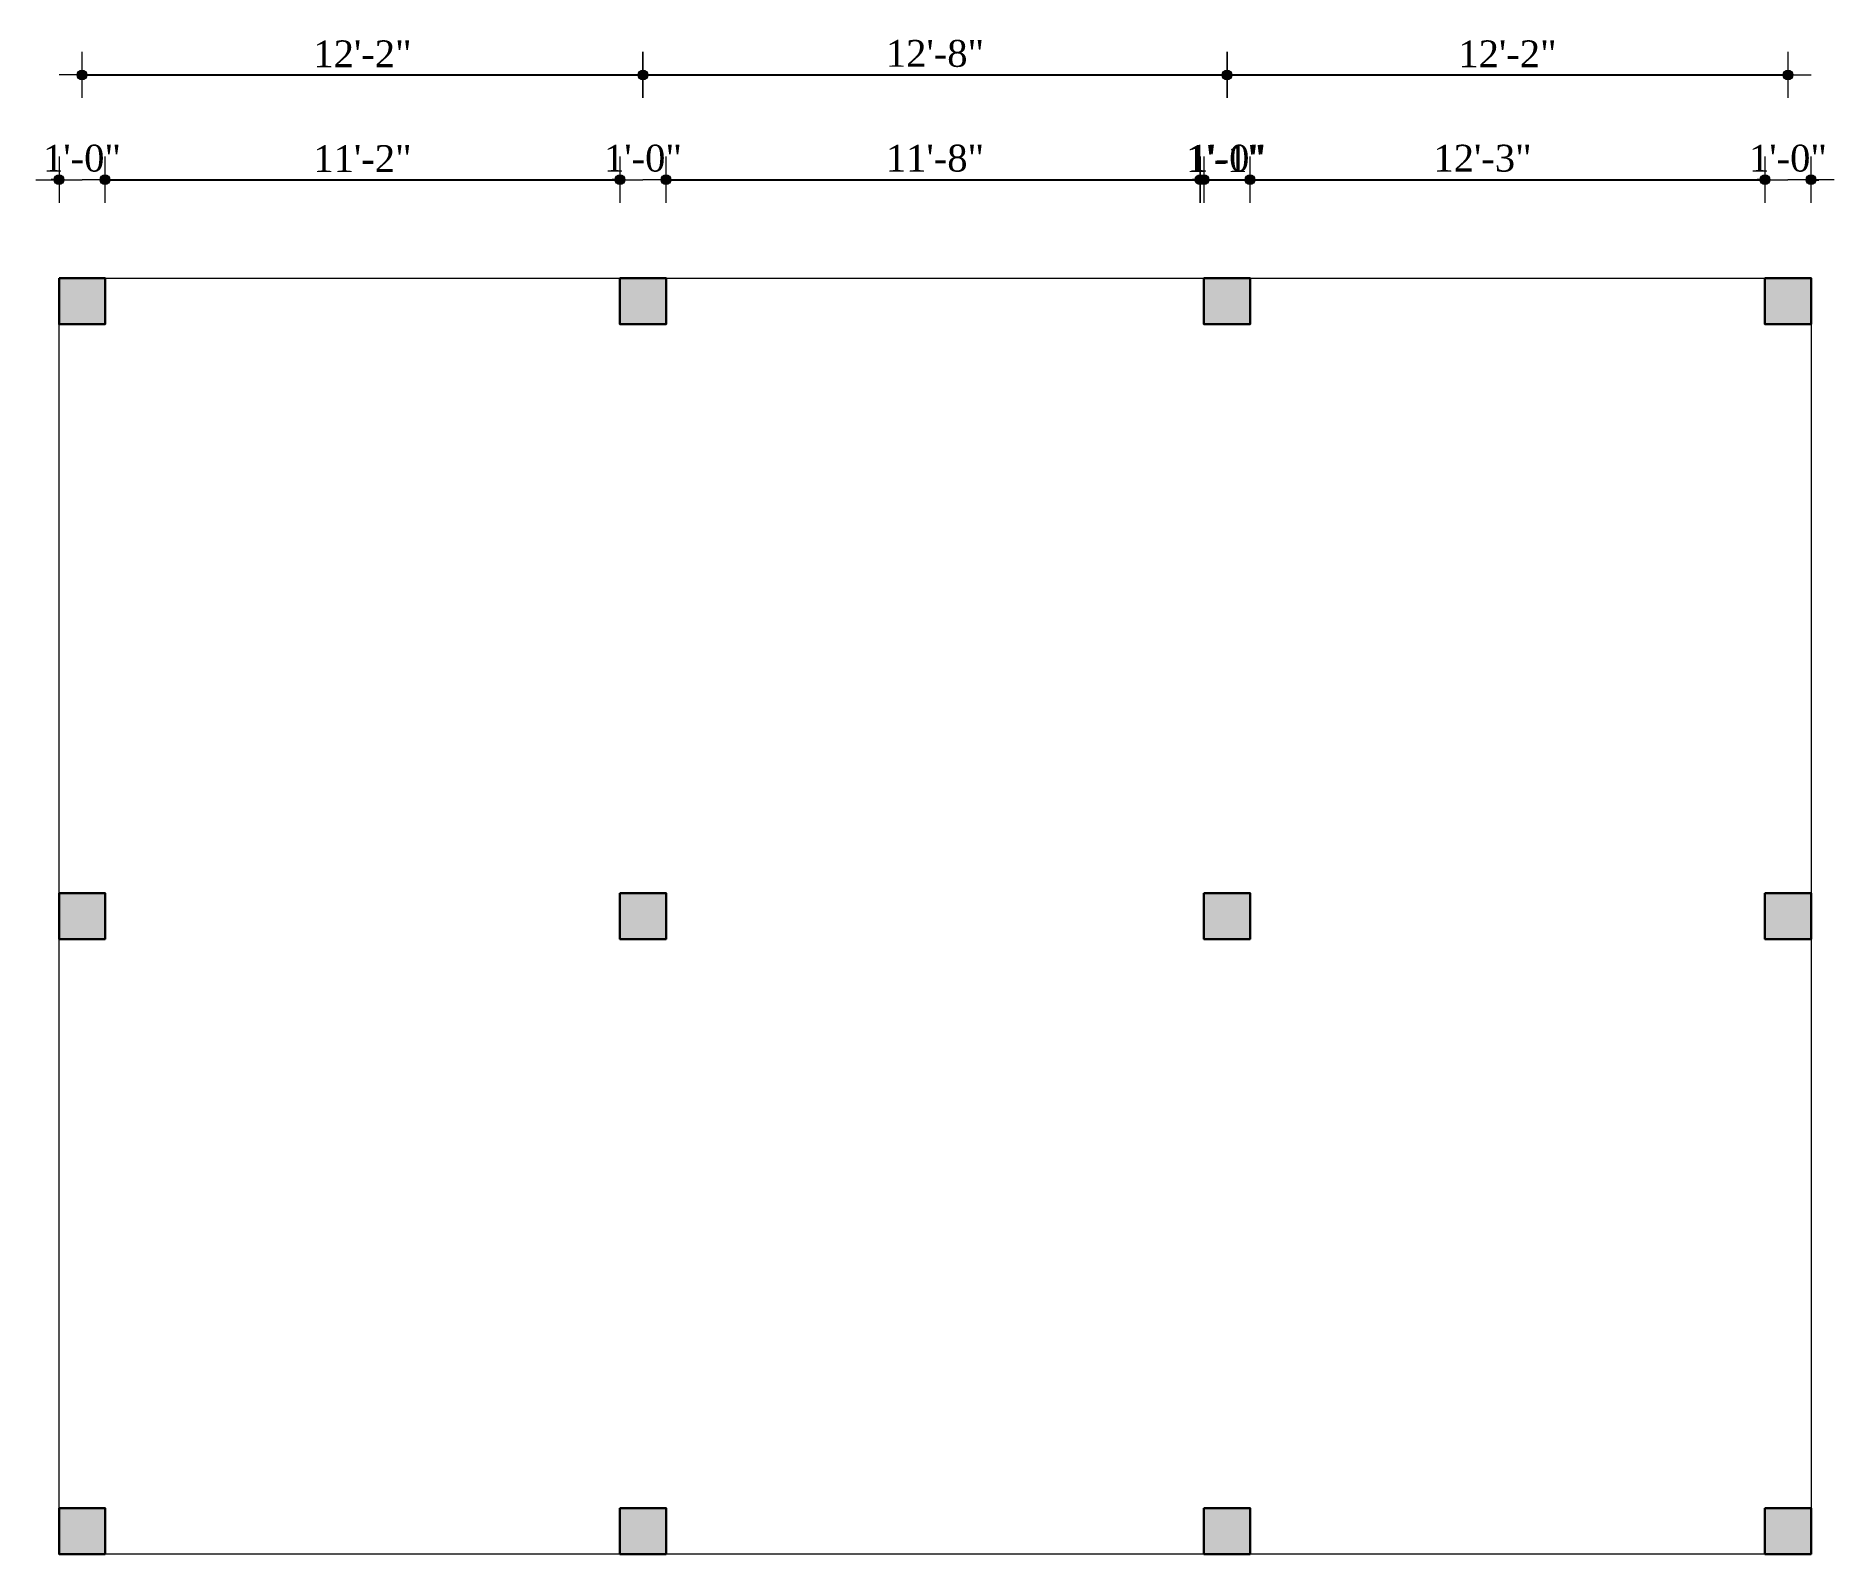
# Model space of a CAD drawing. Header units: inches. Extents: x 897 to 49934, y -34925 to -18564.
# Drawn here: x 38379.7 to 38848.3, y -23777.8 to -23382.1 of the extents above; entities that cross this region are included whole.
import ezdxf

# ---------------------------------------------------------------- set-up
doc = ezdxf.new("R2010")
doc.units = ezdxf.units.IN
doc.header["$LTSCALE"] = 35
doc.header["$MEASUREMENT"] = 0
doc.header["$PDMODE"] = 34
for name, color, linetype, lineweight in [('HACTH', 8, 'Continuous', 13), ('SES-DIMENSION', 142, 'Continuous', 13), ('SES-Elevation', 4, 'Continuous', 15), ('SES-Wall Plan', 6, 'Continuous', 30)]:
    doc.layers.add(name, color=color, linetype=linetype, lineweight=lineweight)
doc.styles.add('7 INCH', font='times.ttf', dxfattribs={"height": 7})
doc.dimstyles.new('7 INCH', dxfattribs={"dimscale": 0, "dimtxt": 7, "dimasz": 1, "dimexe": 2, "dimexo": 9, "dimgap": 2, "dimtad": 1, "dimdec": 0, "dimzin": 3, "dimdsep": 46, "dimlunit": 4, "dimtxsty": '7 INCH', "dimblk": 'DIM', "dimcen": 3, "dimdle": 3, "dimse1": 1, "dimse2": 1, "dimclrd": 256, "dimclre": 256, "dimclrt": 7, "dimadec": 1, "dimazin": 2, "dimtfac": 1, "dimtdec": 0, "dimtix": 1, "dimtofl": 0, "dimtmove": 2, "dimatfit": 3, "dimldrblk": 'ARW', "dimfxl": 2, "dimfrac": 2, "dimtolj": 2, "dimtzin": 0, "dimarcsym": 0})

msp = doc.modelspace()

# ---------------------------------------------------------------- blocks, each defined once
blk = doc.blocks.new('dfads')
at = {"layer": 'HACTH', "transparency": 33554483}
h = blk.add_hatch(color=256, dxfattribs=at)
h.dxf.hatch_style = 1
h.paths.add_polyline_path([(39067.94, -23311.64), (39055.94, -23311.64), (39055.94, -23323.64), (39067.94, -23323.64)])
at = {"layer": 'SES-Wall Plan'}
blk.add_lwpolyline([(39055.94, -23311.64), (39055.94, -23323.64), (39067.94, -23323.64), (39067.94, -23311.64), (39055.94, -23311.64)], dxfattribs=at)
blk = doc.blocks.new('DIM')
at = {"layer": 'SES-DIMENSION'}
h = blk.add_hatch(color=256, dxfattribs=at)
h.paths.add_polyline_path([(0, 1.28), (0, 0), (1.28, 0, 0.414214)])
h.paths.add_polyline_path([(1.28, 0), (0, 0), (0, -1.28, 0.414214)])
h.paths.add_polyline_path([(0, 0), (-1.28, 0, 0.414214), (0, -1.28)])
h.paths.add_polyline_path([(0, 1.28, 0.414214), (-1.28, 0), (0, 0)])
for p, q in [((0, 6), (0, -6)), ((-6, 0), (6, 0))]:
    blk.add_line(p, q, dxfattribs=at)
blk.add_circle((0, 0), 1.28, dxfattribs=at)
blk = doc.blocks.new('*D1059')
at = {"layer": 'Defpoints', "color": 0, "transparency": 16777216}
for p in [(38397.7, -23419.55), (38385.7, -23445.22), (38397.7, -23445.22)]:
    blk.add_point(p, dxfattribs=at)
at = {"layer": 'SES-DIMENSION', "lineweight": -2, "transparency": 16777216}
for p, q in [((38384.7, -23419.55), (38383.7, -23419.55)), ((38398.7, -23419.55), (38399.7, -23419.55))]:
    blk.add_line(p, q, dxfattribs=at)
blk.add_blockref('DIM', (38385.7, -23419.55), dxfattribs=at)
at = {"layer": 'SES-DIMENSION', "lineweight": -2, "transparency": 16777216, "rotation": 180}
blk.add_blockref('DIM', (38397.7, -23419.55), dxfattribs=at)
at = {"layer": 'SES-DIMENSION', "color": 7, "transparency": 16777216, "insert": (38391.7, -23413.99), "char_height": 7, "attachment_point": 5, "style": '7 INCH'}
blk.add_mtext('\\A2;1\'-0"', dxfattribs=at)
blk = doc.blocks.new('ARW')
at = {"layer": 'SES-DIMENSION'}
blk.add_lwpolyline([(10, 0, 0, 6, 0), (0, 0, 0, 0, 0), (10, 0, 0, 0, 0)], format="xyseb", dxfattribs=at)
blk = doc.blocks.new('*D1060')
at = {"layer": 'Defpoints', "color": 0, "transparency": 16777216}
for p in [(38531.88, -23419.55), (38397.7, -23445.22), (38531.88, -23445.22)]:
    blk.add_point(p, dxfattribs=at)
at = {"layer": 'SES-DIMENSION', "lineweight": -2, "transparency": 16777216}
blk.add_line((38398.7, -23419.55), (38530.88, -23419.55), dxfattribs=at)
at = {"layer": 'SES-DIMENSION', "lineweight": -2, "transparency": 16777216, "rotation": 180}
blk.add_blockref('DIM', (38397.7, -23419.55), dxfattribs=at)
at = {"layer": 'SES-DIMENSION', "lineweight": -2, "transparency": 16777216}
blk.add_blockref('DIM', (38531.88, -23419.55), dxfattribs=at)
at = {"layer": 'SES-DIMENSION', "color": 7, "transparency": 16777216, "insert": (38464.79, -23414.05), "char_height": 7, "attachment_point": 5, "style": '7 INCH'}
blk.add_mtext('\\A2;11\'-2"', dxfattribs=at)
blk = doc.blocks.new('*D1061')
at = {"layer": 'Defpoints', "color": 0, "transparency": 16777216}
for p in [(38543.88, -23419.55), (38531.88, -23445.22), (38543.88, -23445.22)]:
    blk.add_point(p, dxfattribs=at)
at = {"layer": 'SES-DIMENSION', "lineweight": -2, "transparency": 16777216}
for p, q in [((38530.88, -23419.55), (38529.88, -23419.55)), ((38544.88, -23419.55), (38545.88, -23419.55))]:
    blk.add_line(p, q, dxfattribs=at)
blk.add_blockref('DIM', (38531.88, -23419.55), dxfattribs=at)
at = {"layer": 'SES-DIMENSION', "lineweight": -2, "transparency": 16777216, "rotation": 180}
blk.add_blockref('DIM', (38543.88, -23419.55), dxfattribs=at)
at = {"layer": 'SES-DIMENSION', "color": 7, "transparency": 16777216, "insert": (38537.88, -23413.99), "char_height": 7, "attachment_point": 5, "style": '7 INCH'}
blk.add_mtext('\\A2;1\'-0"', dxfattribs=at)
blk = doc.blocks.new('*D1062')
at = {"layer": 'Defpoints', "color": 0, "transparency": 16777216}
for p in [(38684.07, -23419.55), (38543.88, -23445.22), (38684.07, -23445.22)]:
    blk.add_point(p, dxfattribs=at)
at = {"layer": 'SES-DIMENSION', "lineweight": -2, "transparency": 16777216}
blk.add_line((38544.88, -23419.55), (38683.07, -23419.55), dxfattribs=at)
at = {"layer": 'SES-DIMENSION', "lineweight": -2, "transparency": 16777216, "rotation": 180}
blk.add_blockref('DIM', (38543.88, -23419.55), dxfattribs=at)
at = {"layer": 'SES-DIMENSION', "lineweight": -2, "transparency": 16777216}
blk.add_blockref('DIM', (38684.07, -23419.55), dxfattribs=at)
at = {"layer": 'SES-DIMENSION', "color": 7, "transparency": 16777216, "insert": (38613.97, -23413.99), "char_height": 7, "attachment_point": 5, "style": '7 INCH'}
blk.add_mtext('\\A2;11\'-8"', dxfattribs=at)
blk = doc.blocks.new('*D1063')
at = {"layer": 'Defpoints', "color": 0, "transparency": 16777216}
for p in [(38696.07, -23419.55), (38684.07, -23445.22), (38696.07, -23445.22)]:
    blk.add_point(p, dxfattribs=at)
at = {"layer": 'SES-DIMENSION', "lineweight": -2, "transparency": 16777216}
for p, q in [((38683.07, -23419.55), (38682.07, -23419.55)), ((38697.07, -23419.55), (38698.07, -23419.55))]:
    blk.add_line(p, q, dxfattribs=at)
blk.add_blockref('DIM', (38684.07, -23419.55), dxfattribs=at)
at = {"layer": 'SES-DIMENSION', "lineweight": -2, "transparency": 16777216, "rotation": 180}
blk.add_blockref('DIM', (38696.07, -23419.55), dxfattribs=at)
at = {"layer": 'SES-DIMENSION', "color": 7, "transparency": 16777216, "insert": (38690.07, -23413.99), "char_height": 7, "attachment_point": 5, "style": '7 INCH'}
blk.add_mtext('\\A2;1\'-0"', dxfattribs=at)
blk = doc.blocks.new('*D1064')
at = {"layer": 'Defpoints', "color": 0, "transparency": 16777216}
for p in [(38683.07, -23419.55), (38683.07, -23419.55), (38696.07, -23445.22)]:
    blk.add_point(p, dxfattribs=at)
at = {"layer": 'SES-DIMENSION', "lineweight": -2, "transparency": 16777216}
for p, q in [((38682.07, -23419.55), (38681.07, -23419.55)), ((38697.07, -23419.55), (38698.07, -23419.55))]:
    blk.add_line(p, q, dxfattribs=at)
blk.add_blockref('DIM', (38683.07, -23419.55), dxfattribs=at)
at = {"layer": 'SES-DIMENSION', "lineweight": -2, "transparency": 16777216, "rotation": 180}
blk.add_blockref('DIM', (38696.07, -23419.55), dxfattribs=at)
at = {"layer": 'SES-DIMENSION', "color": 7, "transparency": 16777216, "insert": (38689.57, -23414.05), "char_height": 7, "attachment_point": 5, "style": '7 INCH'}
blk.add_mtext('\\A2;1\'-1"', dxfattribs=at)
blk = doc.blocks.new('*D1065')
at = {"layer": 'Defpoints', "color": 0, "transparency": 16777216}
for p in [(38683.07, -23419.55), (38830.25, -23419.55), (38830.25, -23445.22)]:
    blk.add_point(p, dxfattribs=at)
at = {"layer": 'SES-DIMENSION', "lineweight": -2, "transparency": 16777216}
blk.add_line((38684.07, -23419.55), (38829.25, -23419.55), dxfattribs=at)
at = {"layer": 'SES-DIMENSION', "lineweight": -2, "transparency": 16777216, "rotation": 180}
blk.add_blockref('DIM', (38683.07, -23419.55), dxfattribs=at)
at = {"layer": 'SES-DIMENSION', "lineweight": -2, "transparency": 16777216}
blk.add_blockref('DIM', (38830.25, -23419.55), dxfattribs=at)
at = {"layer": 'SES-DIMENSION', "color": 7, "transparency": 16777216, "insert": (38756.66, -23413.99), "char_height": 7, "attachment_point": 5, "style": '7 INCH'}
blk.add_mtext('\\A2;12\'-3"', dxfattribs=at)
blk = doc.blocks.new('*D1066')
at = {"layer": 'Defpoints', "color": 0, "transparency": 16777216}
for p in [(38842.25, -23419.55), (38830.25, -23445.22), (38842.25, -23445.22)]:
    blk.add_point(p, dxfattribs=at)
at = {"layer": 'SES-DIMENSION', "lineweight": -2, "transparency": 16777216}
for p, q in [((38829.25, -23419.55), (38828.25, -23419.55)), ((38843.25, -23419.55), (38844.25, -23419.55))]:
    blk.add_line(p, q, dxfattribs=at)
blk.add_blockref('DIM', (38830.25, -23419.55), dxfattribs=at)
at = {"layer": 'SES-DIMENSION', "lineweight": -2, "transparency": 16777216, "rotation": 180}
blk.add_blockref('DIM', (38842.25, -23419.55), dxfattribs=at)
at = {"layer": 'SES-DIMENSION', "color": 7, "transparency": 16777216, "insert": (38836.25, -23413.99), "char_height": 7, "attachment_point": 5, "style": '7 INCH'}
blk.add_mtext('\\A2;1\'-0"', dxfattribs=at)
blk = doc.blocks.new('*D1067')
at = {"layer": 'Defpoints', "color": 0, "transparency": 16777216}
for p in [(38537.88, -23392.24), (38391.7, -23445.22), (38537.88, -23445.22)]:
    blk.add_point(p, dxfattribs=at)
at = {"layer": 'SES-DIMENSION', "lineweight": -2, "transparency": 16777216}
blk.add_line((38392.7, -23392.24), (38536.88, -23392.24), dxfattribs=at)
at = {"layer": 'SES-DIMENSION', "lineweight": -2, "transparency": 16777216, "rotation": 180}
blk.add_blockref('DIM', (38391.7, -23392.24), dxfattribs=at)
at = {"layer": 'SES-DIMENSION', "lineweight": -2, "transparency": 16777216}
blk.add_blockref('DIM', (38537.88, -23392.24), dxfattribs=at)
at = {"layer": 'SES-DIMENSION', "color": 7, "transparency": 16777216, "insert": (38464.79, -23386.74), "char_height": 7, "attachment_point": 5, "style": '7 INCH'}
blk.add_mtext('\\A2;12\'-2"', dxfattribs=at)
blk = doc.blocks.new('*D1068')
at = {"layer": 'Defpoints', "color": 0, "transparency": 16777216}
for p in [(38690.07, -23392.24), (38537.88, -23445.22), (38690.07, -23445.22)]:
    blk.add_point(p, dxfattribs=at)
at = {"layer": 'SES-DIMENSION', "lineweight": -2, "transparency": 16777216}
blk.add_line((38538.88, -23392.24), (38689.07, -23392.24), dxfattribs=at)
at = {"layer": 'SES-DIMENSION', "lineweight": -2, "transparency": 16777216, "rotation": 180}
blk.add_blockref('DIM', (38537.88, -23392.24), dxfattribs=at)
at = {"layer": 'SES-DIMENSION', "lineweight": -2, "transparency": 16777216}
blk.add_blockref('DIM', (38690.07, -23392.24), dxfattribs=at)
at = {"layer": 'SES-DIMENSION', "color": 7, "transparency": 16777216, "insert": (38613.97, -23386.68), "char_height": 7, "attachment_point": 5, "style": '7 INCH'}
blk.add_mtext('\\A2;12\'-8"', dxfattribs=at)
blk = doc.blocks.new('*D1069')
at = {"layer": 'Defpoints', "color": 0, "transparency": 16777216}
for p in [(38836.25, -23392.24), (38690.07, -23445.22), (38836.25, -23445.22)]:
    blk.add_point(p, dxfattribs=at)
at = {"layer": 'SES-DIMENSION', "lineweight": -2, "transparency": 16777216}
blk.add_line((38691.07, -23392.24), (38835.25, -23392.24), dxfattribs=at)
at = {"layer": 'SES-DIMENSION', "lineweight": -2, "transparency": 16777216, "rotation": 180}
blk.add_blockref('DIM', (38690.07, -23392.24), dxfattribs=at)
at = {"layer": 'SES-DIMENSION', "lineweight": -2, "transparency": 16777216}
blk.add_blockref('DIM', (38836.25, -23392.24), dxfattribs=at)
at = {"layer": 'SES-DIMENSION', "color": 7, "transparency": 16777216, "insert": (38763.16, -23386.74), "char_height": 7, "attachment_point": 5, "style": '7 INCH'}
blk.add_mtext('\\A2;12\'-2"', dxfattribs=at)

# ---------------------------------------------------------------- dimensions: what is measured, and where the dimension line sits
at = {"layer": 'SES-DIMENSION'}
for base, p1, p2, picture, middle in [((38537.88, -23392.24), (38391.7, -23445.22), (38537.88, -23445.22), '*D1067', (38464.79, -23386.74)), ((38690.07, -23392.24), (38537.88, -23445.22), (38690.07, -23445.22), '*D1068', (38613.97, -23386.68)), ((38836.25, -23392.24), (38690.07, -23445.22), (38836.25, -23445.22), '*D1069', (38763.16, -23386.74)), ((38397.7, -23419.55), (38385.7, -23445.22), (38397.7, -23445.22), '*D1059', (38391.7, -23413.99)), ((38531.88, -23419.55), (38397.7, -23445.22), (38531.88, -23445.22), '*D1060', (38464.79, -23414.05)), ((38543.88, -23419.55), (38531.88, -23445.22), (38543.88, -23445.22), '*D1061', (38537.88, -23413.99)), ((38684.07, -23419.55), (38543.88, -23445.22), (38684.07, -23445.22), '*D1062', (38613.97, -23413.99)), ((38830.25, -23419.55), (38683.07, -23419.55), (38830.25, -23445.22), '*D1065', (38756.66, -23413.99)), ((38683.07, -23419.55), (38696.07, -23445.22), (38683.07, -23419.55), '*D1064', (38689.57, -23414.05)), ((38696.07, -23419.55), (38684.07, -23445.22), (38696.07, -23445.22), '*D1063', (38690.07, -23413.99)), ((38842.25, -23419.55), (38830.25, -23445.22), (38842.25, -23445.22), '*D1066', (38836.25, -23413.99))]:
    dim = msp.add_linear_dim(base=base, p1=p1, p2=p2, dimstyle='7 INCH', override={"dimscale": 1}, dxfattribs=at)
    dim.commit()
    dim.dimension.update_dxf_attribs({"geometry": picture, "text_midpoint": middle})

# ---------------------------------------------------------------- linework, layer by layer
at = {"layer": 'SES-Elevation'}
for p, q in [((38385.7, -23445.22), (38842.25, -23445.22)), ((38385.7, -23777.82), (38385.7, -23445.22)), ((38842.25, -23445.22), (38842.25, -23777.82)), ((38842.25, -23777.82), (38385.7, -23777.82))]:
    msp.add_line(p, q, dxfattribs=at)

# ---------------------------------------------------------------- block references
at = {"layer": 'SES-DIMENSION'}
for p in [(-670.24, -133.58), (-524.06, -133.58), (-371.88, -133.58), (-225.69, -133.58), (-670.24, -293.88), (-524.06, -293.88), (-371.88, -293.88), (-225.69, -293.88), (-670.24, -454.18), (-524.06, -454.18), (-371.88, -454.18), (-225.69, -454.18)]:
    msp.add_blockref('dfads', p, dxfattribs=at)

msp.set_redraw_order([(e.dxf.handle, doc.entitydb.next_handle()) for e in msp.query("TEXT MTEXT ATTDEF DIMENSION ARC_DIMENSION")])  # texts and dimensions are drawn at this point

doc.saveas('drawing.dxf')
